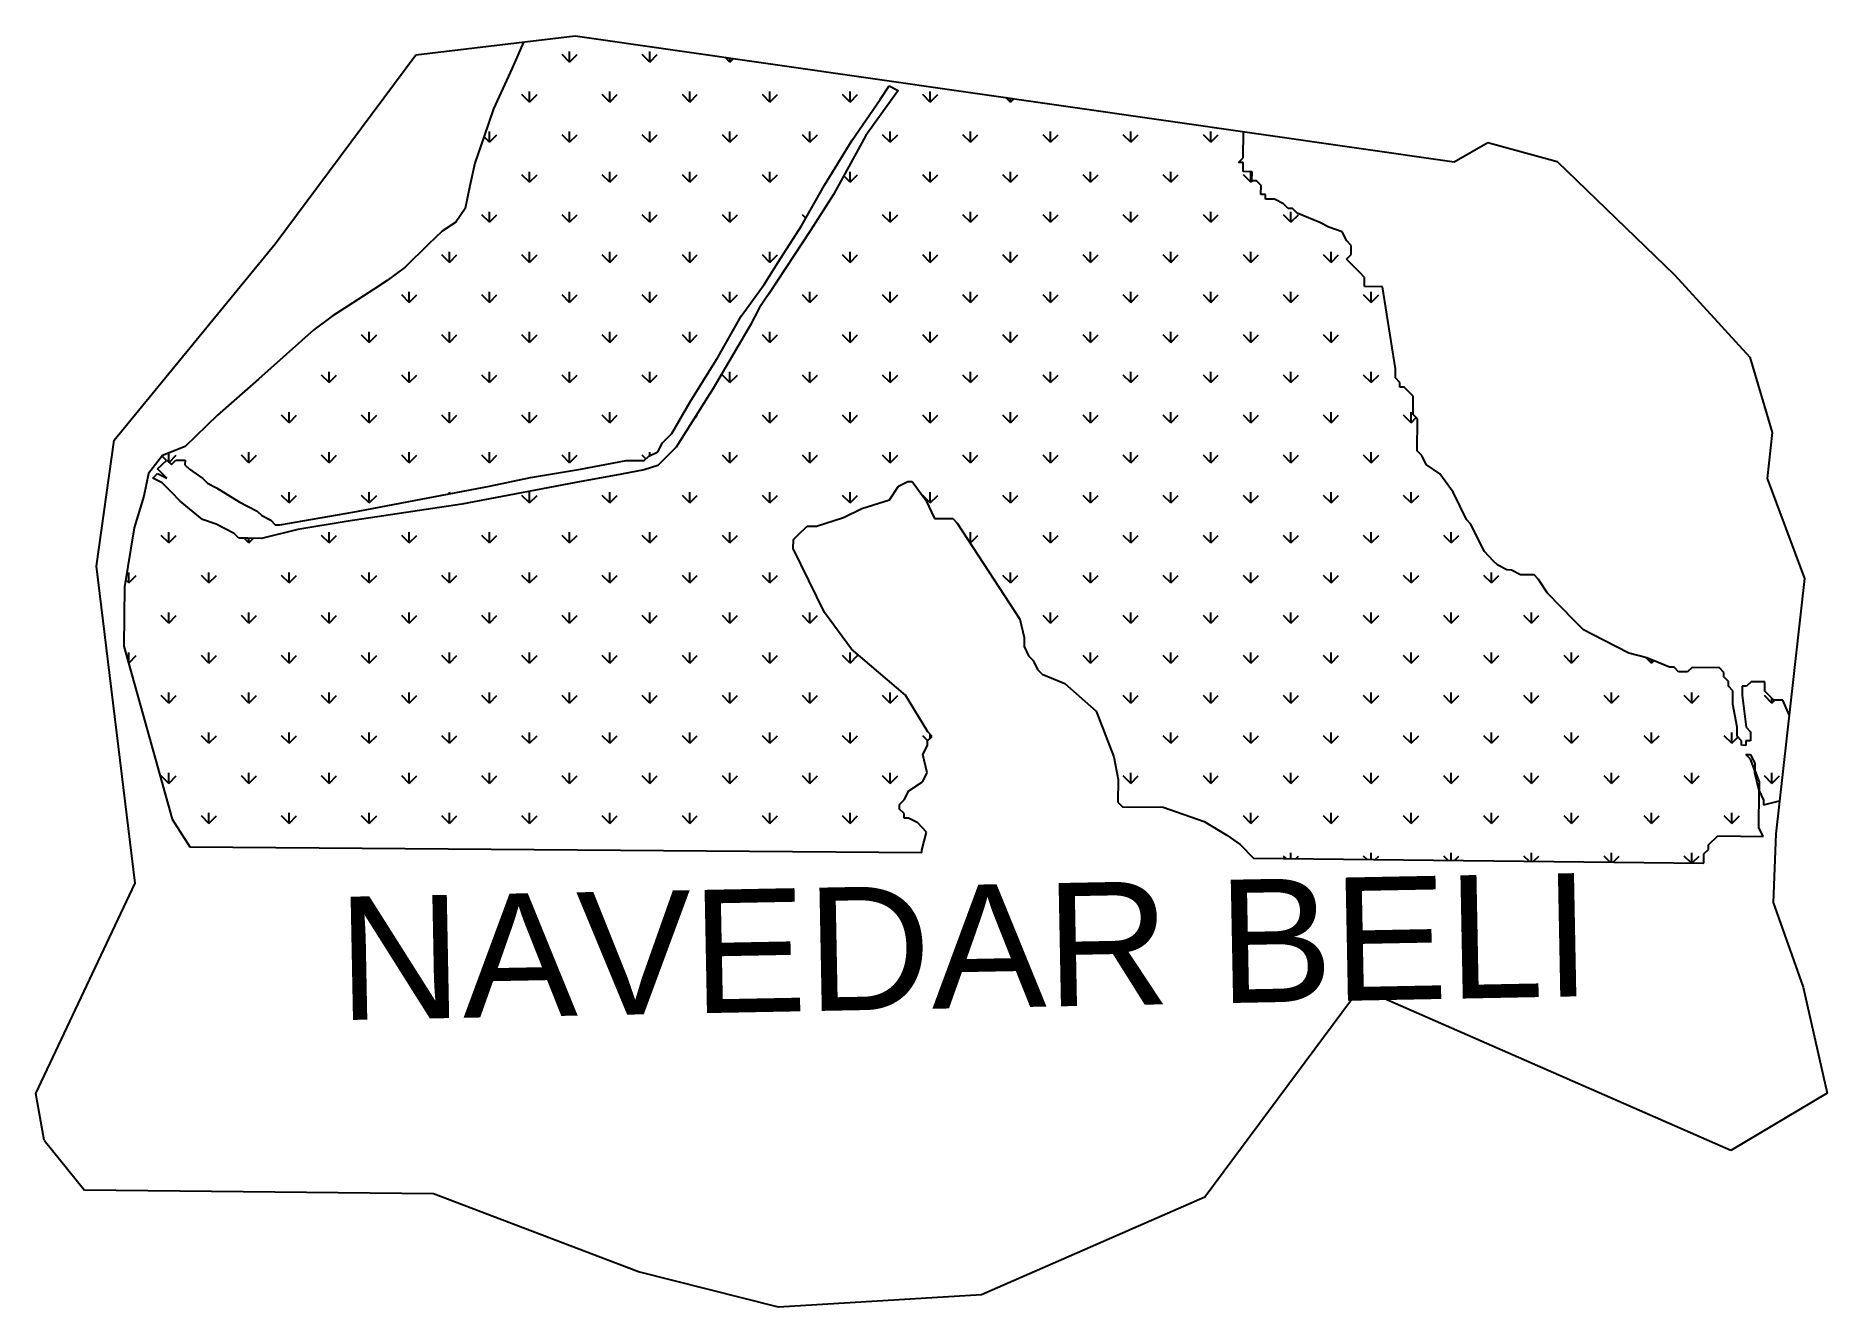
# Model space of a CAD drawing. Header units: metres. Extents: x 278094 to 279674, y 2060153 to 2061275.
import ezdxf

# ---------------------------------------------------------------- set-up
doc = ezdxf.new("R2010")
doc.units = ezdxf.units.M
doc.header["$MEASUREMENT"] = 0
for name, color, linetype in [('MANGROOVES', 112, 'Continuous'), ('village', 3, 'Continuous'), ('VILLAGE NAME', 250, 'Continuous')]:
    doc.layers.add(name, color=color, linetype=linetype)
doc.styles.get("Standard").update_dxf_attribs({"font": 'simplex.shx'})

msp = doc.modelspace()

# ---------------------------------------------------------------- texts
at = {"layer": 'VILLAGE NAME', "insert": (278359.1, 2060515), "char_height": 108.748, "attachment_point": 1, "rotation": 1.1028}
msp.add_mtext_dynamic_manual_height_columns('{\\fArial|b0|i0|c0|p34;NAVEDAR BELI}', width=1388.073, gutter_width=543.7, heights=[0], dxfattribs=at)

# ---------------------------------------------------------------- linework, layer by layer
at = {"color": 3, "flags": 128}
msp.add_lwpolyline([(278101.1, 2060300.5), (278136.7, 2060256.2)], dxfattribs=at)
at = {"layer": 'MANGROOVES'}
for p, q in [((278524, 2061269.3), (278514, 2061246.2)), ((278514, 2061246.2), (278497.6, 2061210.3)), ((278854.7, 2061226.5), (278826.2, 2061186.7)), ((278838.6, 2061218.6), (278846.7, 2061230.6)), ((278846.7, 2061230.6), (278854.7, 2061226.5)), ((278846.7, 2061230.6), (278846.7, 2061230.6)), ((278497.6, 2061210.3), (278489.3, 2061186.3)), ((278814.1, 2061182.8), (278838.6, 2061218.6)), ((278489.3, 2061186.3), (278481, 2061162.3)), ((278789.6, 2061142.9), (278814.1, 2061182.8)), ((278826.2, 2061186.7), (278797.6, 2061134.8)), ((279158.9, 2061167), (279159.1, 2061190.3)), ((278481, 2061162.3), (278476.8, 2061142.3)), ((279154.8, 2061163.1), (279158.9, 2061167)), ((279158.8, 2061163), (279154.8, 2061163.1)), ((279158.8, 2061155), (279158.8, 2061163)), ((279166.8, 2061154.9), (279158.8, 2061155)), ((279166.7, 2061146.9), (279166.8, 2061154.9)), ((279170.7, 2061146.8), (279166.7, 2061146.9)), ((279174.7, 2061142.8), (279170.7, 2061146.8)), ((278476.8, 2061142.3), (278472.5, 2061122.3)), ((278769.2, 2061107.1), (278789.6, 2061142.9)), ((278797.6, 2061134.8), (278777.2, 2061103)), ((279174.6, 2061134.8), (279174.7, 2061142.8)), ((279178.6, 2061134.7), (279174.6, 2061134.8)), ((279178.5, 2061130.7), (279178.6, 2061134.7)), ((279186.6, 2061130.6), (279178.5, 2061130.7)), ((279194.5, 2061126.5), (279186.6, 2061130.6)), ((278472.5, 2061122.3), (278464.4, 2061110.4)), ((279198.5, 2061122.5), (279194.5, 2061126.5)), ((279202.5, 2061122.4), (279198.5, 2061122.5)), ((279206.5, 2061118.4), (279202.5, 2061122.4)), ((279226.5, 2061110.1), (279206.5, 2061118.4)), ((278452.3, 2061102.5), (278440.1, 2061090.6)), ((278464.4, 2061110.4), (278452.3, 2061102.5)), ((278777.2, 2061103), (278740.5, 2061047.2)), ((278748.8, 2061075.2), (278769.2, 2061107.1)), ((279234.4, 2061106), (279226.5, 2061110.1)), ((279246.4, 2061101.9), (279234.4, 2061106)), ((279250.3, 2061093.8), (279246.4, 2061101.9)), ((278440.1, 2061090.6), (278419.8, 2061070.7)), ((279250.2, 2061077.8), (279254.2, 2061081.7)), ((279254.3, 2061089.8), (279250.3, 2061093.8)), ((279254.2, 2061081.7), (279254.3, 2061089.8)), ((278419.8, 2061070.7), (278403.7, 2061058.9)), ((278736.5, 2061055.3), (278748.8, 2061075.2)), ((279254.1, 2061073.7), (279250.2, 2061077.8)), ((279258.1, 2061069.7), (279254.1, 2061073.7)), ((279262.1, 2061065.6), (279258.1, 2061069.7)), ((279266, 2061061.6), (279262.1, 2061065.6)), ((278391.6, 2061051), (278355.2, 2061027.3)), ((278403.7, 2061058.9), (278391.6, 2061051)), ((278716.2, 2061027.4), (278736.5, 2061055.3)), ((279265.9, 2061053.5), (279266, 2061061.6)), ((279282, 2061053.4), (279265.9, 2061053.5)), ((279289.5, 2061005.1), (279282, 2061053.4)), ((278732.3, 2061035.2), (278724.1, 2061019.3)), ((278740.5, 2061047.2), (278732.3, 2061035.2)), ((278355.2, 2061027.3), (278339, 2061015.4)), ((278724.1, 2061019.3), (278691.4, 2060963.5)), ((278695.7, 2060991.5), (278716.2, 2061027.4)), ((278339, 2061015.4), (278290.4, 2060971.8)), ((279293.2, 2060981), (279289.5, 2061005.1)), ((278671.2, 2060951.7), (278695.7, 2060991.5)), ((278290.4, 2060971.8), (278254, 2060940.1)), ((279293.2, 2060973), (279293.2, 2060981)), ((279297.1, 2060969), (279293.2, 2060973)), ((278691.4, 2060963.5), (278658.8, 2060911.7)), ((279297.1, 2060964.9), (279297.1, 2060969)), ((279301.1, 2060964.9), (279297.1, 2060964.9)), ((279305.1, 2060960.8), (279301.1, 2060964.9)), ((279309, 2060956.8), (279305.1, 2060960.8)), ((279308.8, 2060940.8), (279309, 2060956.8)), ((278254, 2060940.1), (278225.6, 2060912.4)), ((278654.9, 2060923.8), (278671.2, 2060951.7)), ((279312.8, 2060936.7), (279308.8, 2060940.8)), ((278646.8, 2060915.8), (278654.9, 2060923.8)), ((279312.5, 2060908.6), (279312.8, 2060936.7)), ((278225.6, 2060912.4), (278205.5, 2060904.6)), ((278634.6, 2060903.9), (278642.7, 2060907.8)), ((278642.7, 2060907.8), (278646.8, 2060915.8)), ((278658.8, 2060911.7), (278646.6, 2060899.8)), ((279316.5, 2060904.6), (279312.5, 2060908.6)), ((278205.5, 2060904.6), (278193.3, 2060888.6)), ((278201.3, 2060892.6), (278209.4, 2060900.5)), ((278209.3, 2060884.5), (278201.3, 2060892.6)), ((278209.4, 2060900.5), (278213.4, 2060896.5)), ((278213.4, 2060896.5), (278217.5, 2060900.4)), ((278217.5, 2060900.4), (278221.5, 2060900.4)), ((278221.5, 2060900.4), (278225.5, 2060900.3)), ((278225.5, 2060900.3), (278225.4, 2060896.3)), ((278225.4, 2060896.3), (278229.4, 2060892.3)), ((278229.4, 2060892.3), (278241.3, 2060884.1)), ((278530.1, 2060885), (278574.3, 2060892.5)), ((278574.3, 2060892.5), (278614.5, 2060900.1)), ((278630.5, 2060891.9), (278610.4, 2060888.1)), ((278614.5, 2060900.1), (278630.6, 2060900)), ((278642.6, 2060895.8), (278630.5, 2060891.9)), ((278630.6, 2060900), (278634.6, 2060903.9)), ((278646.6, 2060899.8), (278642.6, 2060895.8)), ((279320.4, 2060896.5), (279316.5, 2060904.6)), ((279332.3, 2060888.3), (279320.4, 2060896.5)), ((278193.3, 2060888.6), (278189, 2060868.6)), ((278197.2, 2060884.6), (278201.3, 2060888.6)), ((278205.2, 2060880.5), (278197.2, 2060884.6)), ((278201.3, 2060888.6), (278209.3, 2060884.5)), ((278213.1, 2060872.4), (278205.2, 2060880.5)), ((278241.3, 2060884.1), (278245.3, 2060880.1)), ((278245.3, 2060880.1), (278253.3, 2060876)), ((278253.3, 2060876), (278273.2, 2060863.7)), ((278433.7, 2060866), (278494, 2060877.4)), ((278570.2, 2060880.6), (278469.7, 2060861.6)), ((278494, 2060877.4), (278530.1, 2060885)), ((278610.4, 2060888.1), (278570.2, 2060880.6)), ((278846.8, 2060865.5), (278854.9, 2060877.5)), ((278854.9, 2060877.5), (278863, 2060881.4)), ((278863, 2060881.4), (278867, 2060881.4)), ((278867, 2060881.4), (278878.9, 2060865.2)), ((279344.2, 2060872.2), (279332.3, 2060888.3)), ((278189, 2060868.6), (278180.7, 2060840.6)), ((278221.1, 2060864.3), (278213.1, 2060872.4)), ((278241, 2060848), (278221.1, 2060864.3)), ((278273.2, 2060863.7), (278281.2, 2060859.6)), ((278281.2, 2060859.6), (278289.2, 2060855.5)), ((278469.7, 2060861.6), (278369.3, 2060846.6)), ((278373.4, 2060854.6), (278433.7, 2060866)), ((278822.6, 2060857.8), (278846.8, 2060865.5)), ((278878.9, 2060865.2), (278886.7, 2060849)), ((279356, 2060848), (279344.2, 2060872.2)), ((278252.9, 2060843.9), (278241, 2060848)), ((278260.9, 2060839.8), (278252.9, 2060843.9)), ((278289.2, 2060855.5), (278293.1, 2060851.5)), ((278293.1, 2060851.5), (278301.1, 2060847.4)), ((278301.1, 2060847.4), (278305.1, 2060843.3)), ((278309.1, 2060843.3), (278373.4, 2060854.6)), ((278369.3, 2060846.6), (278325.1, 2060839.1)), ((278782.4, 2060842.2), (278806.5, 2060849.9)), ((278806.5, 2060849.9), (278822.6, 2060857.8)), ((278886.7, 2060849), (278902.8, 2060848.9)), ((278902.8, 2060848.9), (278906.7, 2060844.8)), ((278906.7, 2060844.8), (278962, 2060760)), ((279359.9, 2060843.9), (279356, 2060848)), ((279367.8, 2060827.8), (279359.9, 2060843.9)), ((278180.7, 2060840.6), (278172.1, 2060788.6)), ((278268.9, 2060835.7), (278260.9, 2060839.8)), ((278272.9, 2060831.6), (278268.9, 2060835.7)), ((278280.9, 2060831.5), (278272.9, 2060831.6)), ((278292.9, 2060831.4), (278280.9, 2060831.5)), ((278325.1, 2060839.1), (278292.9, 2060831.4)), ((278305.1, 2060843.3), (278309.1, 2060843.3)), ((278762.1, 2060822.3), (278762.2, 2060830.3)), ((278762.2, 2060830.3), (278766.2, 2060834.3)), ((278766.2, 2060834.3), (278774.3, 2060842.2)), ((278774.3, 2060842.2), (278782.4, 2060842.2)), ((278789.6, 2060765.9), (278762.1, 2060822.3)), ((279371.7, 2060819.7), (279367.8, 2060827.8)), ((279375.7, 2060815.7), (279371.7, 2060819.7)), ((279379.6, 2060811.6), (279375.7, 2060815.7)), ((279383.6, 2060807.6), (279379.6, 2060811.6)), ((279391.6, 2060803.5), (279383.6, 2060807.6)), ((279395.6, 2060803.4), (279391.6, 2060803.5)), ((279403.6, 2060799.3), (279395.6, 2060803.4)), ((279415.6, 2060799.2), (279403.6, 2060799.3)), ((279419.6, 2060795.1), (279415.6, 2060799.2)), ((278172.1, 2060788.6), (278171.6, 2060736.4)), ((279427.5, 2060783), (279419.6, 2060795.1)), ((279451.3, 2060758.7), (279427.5, 2060783)), ((278813.3, 2060733.5), (278789.6, 2060765.9)), ((278962, 2060760), (278965.8, 2060743.9)), ((279459.2, 2060750.6), (279451.3, 2060758.7)), ((279467.2, 2060746.5), (279459.2, 2060750.6)), ((278171.6, 2060736.4), (278214, 2060583.5)), ((278861, 2060692.9), (278813.3, 2060733.5)), ((278965.8, 2060743.9), (278965.7, 2060735.9)), ((278965.7, 2060735.9), (278969.6, 2060727.8)), ((279499.1, 2060730.1), (279467.2, 2060746.5)), ((278969.6, 2060727.8), (278973.6, 2060723.7)), ((278973.6, 2060723.7), (278977.5, 2060715.7)), ((279515.1, 2060725.9), (279499.1, 2060730.1)), ((279535, 2060717.7), (279515.1, 2060725.9)), ((279539.1, 2060717.6), (279535, 2060717.7)), ((279543, 2060713.6), (279539.1, 2060717.6)), ((279555.1, 2060717.5), (279551, 2060713.5)), ((279579.2, 2060717.2), (279555.1, 2060717.5)), ((278977.5, 2060715.7), (278981.5, 2060711.6)), ((278981.5, 2060711.6), (279001.5, 2060703.4)), ((279001.5, 2060703.4), (279029.3, 2060679)), ((279551, 2060713.5), (279543, 2060713.6)), ((279583.1, 2060713.1), (279579.2, 2060717.2)), ((279583.1, 2060709.1), (279583.1, 2060713.1)), ((279587.1, 2060705.1), (279583.1, 2060709.1)), ((279587, 2060701.1), (279587.1, 2060705.1)), ((279607.1, 2060704.9), (279603.1, 2060700.9)), ((279619.1, 2060704.7), (279607.1, 2060704.9)), ((279619, 2060696.7), (279619.1, 2060704.7)), ((278880.7, 2060660.6), (278861, 2060692.9)), ((279591, 2060697), (279587, 2060701.1)), ((279590.8, 2060685), (279591, 2060697)), ((279603.1, 2060700.9), (279599, 2060700.9)), ((279599, 2060700.9), (279599, 2060692.9)), ((279599, 2060692.9), (279602.7, 2060664.8)), ((279623, 2060692.6), (279619, 2060696.7)), ((279627, 2060688.6), (279623, 2060692.6)), ((279635, 2060688.5), (279627, 2060688.6)), ((279640.5, 2060675.8), (279635, 2060688.5)), ((279029.3, 2060679), (279044.9, 2060638.7)), ((279594.6, 2060664.9), (279590.8, 2060685)), ((278880.6, 2060652.6), (278884.6, 2060656.5)), ((278884.6, 2060656.5), (278880.7, 2060660.6)), ((279594.6, 2060656.9), (279594.6, 2060664.9)), ((279598.5, 2060652.8), (279594.6, 2060656.9)), ((279602.7, 2060664.8), (279606.6, 2060660.7)), ((279606.6, 2060660.7), (279606.5, 2060652.7)), ((278876.4, 2060640.6), (278880.5, 2060648.5)), ((278880.3, 2060624.5), (278876.4, 2060640.6)), ((278880.5, 2060648.5), (278880.6, 2060652.6)), ((279044.9, 2060638.7), (279048.7, 2060618.6)), ((279598.5, 2060648.8), (279598.5, 2060652.8)), ((279602.5, 2060648.7), (279598.5, 2060648.8)), ((279606.4, 2060636.7), (279602.4, 2060640.7)), ((279602.4, 2060640.7), (279606.4, 2060640.7)), ((279606.5, 2060652.7), (279602.5, 2060652.8)), ((279602.5, 2060652.8), (279602.5, 2060648.7)), ((279606.4, 2060640.7), (279610.3, 2060632.6)), ((278876.2, 2060616.5), (278880.3, 2060624.5)), ((279610.3, 2060626.6), (279606.4, 2060636.7)), ((279610.2, 2060624.6), (279610.3, 2060626.6)), ((279614.1, 2060608.5), (279610.2, 2060624.6)), ((279610.3, 2060632.6), (279610.3, 2060626.6)), ((279610.3, 2060626.6), (279614.2, 2060616.5)), ((278860, 2060600.6), (278864.1, 2060608.6)), ((278864.1, 2060608.6), (278876.2, 2060616.5)), ((279048.7, 2060618.6), (279048.4, 2060598.6)), ((279613.7, 2060576.4), (279614.1, 2060608.5)), ((279614.2, 2060616.5), (279614.1, 2060608.5)), ((279614.1, 2060608.5), (279618, 2060600.4)), ((278855.9, 2060596.7), (278860, 2060600.6)), ((278855.9, 2060592.6), (278855.9, 2060596.7)), ((278859.8, 2060588.6), (278855.9, 2060592.6)), ((279048.4, 2060598.6), (279052.4, 2060594.5)), ((279052.4, 2060594.5), (279088.5, 2060594.1)), ((279088.5, 2060594.1), (279124.5, 2060581.7)), ((279618, 2060600.4), (279618, 2060596.4)), ((279618, 2060596.4), (279632.2, 2060599.8)), ((278214, 2060583.5), (278229.8, 2060559.3)), ((278859.8, 2060584.6), (278859.8, 2060588.6)), ((278863.8, 2060584.5), (278859.8, 2060584.6)), ((278871.8, 2060580.4), (278863.8, 2060584.5)), ((278875.7, 2060576.4), (278871.8, 2060580.4)), ((278879.7, 2060572.3), (278875.7, 2060576.4)), ((279124.5, 2060581.7), (279144.4, 2060569.5)), ((279617.7, 2060568.4), (279613.7, 2060576.4)), ((278229.8, 2060559.3), (278875.5, 2060554.3)), ((278875.5, 2060556.3), (278879.7, 2060572.3)), ((279144.4, 2060569.5), (279156.3, 2060561.3)), ((279156.3, 2060561.3), (279168.2, 2060549.1)), ((279569.4, 2060560.9), (279577.6, 2060568.8)), ((279569.4, 2060556.8), (279569.4, 2060560.9)), ((279577.6, 2060568.8), (279617.7, 2060568.4)), ((278875.5, 2060554.3), (278875.5, 2060556.3)), ((279168.2, 2060549.1), (279565.3, 2060544.8)), ((279565.3, 2060552.9), (279569.4, 2060556.8)), ((279565.3, 2060544.8), (279565.3, 2060552.9))]:
    msp.add_line(p, q, dxfattribs=at)
at = {"layer": 'MANGROOVES', "linetype": 'Continuous'}
for p, q in [((278564.7, 2061251.6), (278558.1, 2061258.3)), ((278564.7, 2061251.6), (278564.7, 2061261)), ((278564.7, 2061251.6), (278571.3, 2061258.3)), ((278635.4, 2061251.6), (278628.8, 2061258.3)), ((278635.4, 2061251.6), (278635.4, 2061261)), ((278635.4, 2061251.6), (278642.1, 2061258.3)), ((278706.1, 2061251.6), (278702, 2061255.8)), ((278706.1, 2061251.6), (278706.1, 2061255.2)), ((278706.1, 2061251.6), (278709.3, 2061254.8)), ((278529.4, 2061216.3), (278529.4, 2061225.6)), ((278600.1, 2061216.3), (278600.1, 2061225.6)), ((278670.8, 2061216.3), (278670.8, 2061225.6)), ((278741.5, 2061216.3), (278741.5, 2061225.6)), ((278812.2, 2061216.3), (278812.2, 2061225.6)), ((278882.9, 2061216.3), (278882.9, 2061225.6)), ((278529.4, 2061216.3), (278522.7, 2061222.9)), ((278529.4, 2061216.3), (278536, 2061222.9)), ((278600.1, 2061216.3), (278593.4, 2061222.9)), ((278600.1, 2061216.3), (278606.7, 2061222.9)), ((278670.8, 2061216.3), (278664.2, 2061222.9)), ((278670.8, 2061216.3), (278677.4, 2061222.9)), ((278741.5, 2061216.3), (278734.9, 2061222.9)), ((278741.5, 2061216.3), (278748.1, 2061222.9)), ((278812.2, 2061216.3), (278805.6, 2061222.9)), ((278812.2, 2061216.3), (278818.8, 2061222.9)), ((278882.9, 2061216.3), (278876.3, 2061222.9)), ((278882.9, 2061216.3), (278889.5, 2061222.9)), ((278953.6, 2061216.3), (278949.5, 2061220.4)), ((278953.6, 2061216.3), (278953.6, 2061219.8)), ((278953.6, 2061216.3), (278956.7, 2061219.3)), ((278494, 2061180.9), (278489.1, 2061185.8)), ((278494, 2061180.9), (278494, 2061190.3)), ((278494, 2061180.9), (278500.6, 2061187.5)), ((278564.7, 2061180.9), (278558.1, 2061187.5)), ((278564.7, 2061180.9), (278564.7, 2061190.3)), ((278564.7, 2061180.9), (278571.3, 2061187.5)), ((278635.4, 2061180.9), (278628.8, 2061187.5)), ((278635.4, 2061180.9), (278635.4, 2061190.3)), ((278635.4, 2061180.9), (278642.1, 2061187.5)), ((278706.1, 2061180.9), (278699.5, 2061187.5)), ((278706.1, 2061180.9), (278706.1, 2061190.3)), ((278706.1, 2061180.9), (278712.8, 2061187.5)), ((278776.8, 2061180.9), (278770.2, 2061187.5)), ((278776.8, 2061180.9), (278776.8, 2061190.3)), ((278776.8, 2061180.9), (278783.5, 2061187.5)), ((278847.6, 2061180.9), (278840.9, 2061187.5)), ((278847.6, 2061180.9), (278847.6, 2061190.3)), ((278847.6, 2061180.9), (278854.2, 2061187.5)), ((278918.3, 2061180.9), (278911.6, 2061187.5)), ((278918.3, 2061180.9), (278918.3, 2061190.3)), ((278918.3, 2061180.9), (278924.9, 2061187.5)), ((278989, 2061180.9), (278982.4, 2061187.5)), ((278989, 2061180.9), (278989, 2061190.3)), ((278989, 2061180.9), (278995.6, 2061187.5)), ((279059.7, 2061180.9), (279053.1, 2061187.5)), ((279059.7, 2061180.9), (279059.7, 2061190.3)), ((279059.7, 2061180.9), (279066.3, 2061187.5)), ((279130.4, 2061180.9), (279123.8, 2061187.5)), ((279130.4, 2061180.9), (279130.4, 2061190.3)), ((279130.4, 2061180.9), (279137, 2061187.5)), ((278529.4, 2061145.6), (278522.7, 2061152.2)), ((278529.4, 2061145.6), (278529.4, 2061154.9)), ((278529.4, 2061145.6), (278536, 2061152.2)), ((278600.1, 2061145.6), (278593.4, 2061152.2)), ((278600.1, 2061145.6), (278600.1, 2061154.9)), ((278600.1, 2061145.6), (278606.7, 2061152.2)), ((278670.8, 2061145.6), (278664.2, 2061152.2)), ((278670.8, 2061145.6), (278670.8, 2061154.9)), ((278670.8, 2061145.6), (278677.4, 2061152.2)), ((278741.5, 2061145.6), (278734.9, 2061152.2)), ((278741.5, 2061145.6), (278741.5, 2061154.9)), ((278741.5, 2061145.6), (278748.1, 2061152.2)), ((278812.2, 2061145.6), (278806.6, 2061151.2)), ((278812.2, 2061145.6), (278812.2, 2061154.9)), ((278812.2, 2061145.6), (278818.8, 2061152.2)), ((278882.9, 2061145.6), (278876.3, 2061152.2)), ((278882.9, 2061145.6), (278882.9, 2061154.9)), ((278882.9, 2061145.6), (278889.5, 2061152.2)), ((278953.6, 2061145.6), (278947, 2061152.2)), ((278953.6, 2061145.6), (278953.6, 2061154.9)), ((278953.6, 2061145.6), (278960.3, 2061152.2)), ((279024.3, 2061145.6), (279017.7, 2061152.2)), ((279024.3, 2061145.6), (279024.3, 2061154.9)), ((279024.3, 2061145.6), (279031, 2061152.2)), ((279095, 2061145.6), (279088.4, 2061152.2)), ((279095, 2061145.6), (279095, 2061154.9)), ((279095, 2061145.6), (279101.7, 2061152.2)), ((279165.8, 2061145.6), (279159.1, 2061152.2)), ((279165.8, 2061145.6), (279165.8, 2061154.9)), ((279165.8, 2061145.6), (279167.1, 2061146.9)), ((278494, 2061110.2), (278487.4, 2061116.8)), ((278494, 2061110.2), (278494, 2061119.6)), ((278494, 2061110.2), (278500.6, 2061116.8)), ((278564.7, 2061110.2), (278558.1, 2061116.8)), ((278564.7, 2061110.2), (278564.7, 2061119.6)), ((278564.7, 2061110.2), (278571.3, 2061116.8)), ((278635.4, 2061110.2), (278628.8, 2061116.8)), ((278635.4, 2061110.2), (278635.4, 2061119.6)), ((278635.4, 2061110.2), (278642.1, 2061116.8)), ((278706.1, 2061110.2), (278699.5, 2061116.8)), ((278706.1, 2061110.2), (278706.1, 2061119.6)), ((278706.1, 2061110.2), (278712.8, 2061116.8)), ((278773.1, 2061113.9), (278770.2, 2061116.8)), ((278847.6, 2061110.2), (278840.9, 2061116.8)), ((278847.6, 2061110.2), (278847.6, 2061119.6)), ((278847.6, 2061110.2), (278854.2, 2061116.8)), ((278918.3, 2061110.2), (278911.6, 2061116.8)), ((278918.3, 2061110.2), (278918.3, 2061119.6)), ((278918.3, 2061110.2), (278924.9, 2061116.8)), ((278989, 2061110.2), (278982.4, 2061116.8)), ((278989, 2061110.2), (278989, 2061119.6)), ((278989, 2061110.2), (278995.6, 2061116.8)), ((279059.7, 2061110.2), (279053.1, 2061116.8)), ((279059.7, 2061110.2), (279059.7, 2061119.6)), ((279059.7, 2061110.2), (279066.3, 2061116.8)), ((279130.4, 2061110.2), (279123.8, 2061116.8)), ((279130.4, 2061110.2), (279130.4, 2061119.6)), ((279130.4, 2061110.2), (279137, 2061116.8)), ((279201.1, 2061110.2), (279194.5, 2061116.8)), ((279201.1, 2061110.2), (279201.1, 2061119.6)), ((279201.1, 2061110.2), (279207.7, 2061116.8)), ((278458.7, 2061074.8), (278452, 2061081.5)), ((278458.7, 2061074.8), (278458.7, 2061084.2)), ((278458.7, 2061074.8), (278465.3, 2061081.5)), ((278529.4, 2061074.8), (278522.7, 2061081.5)), ((278529.4, 2061074.8), (278529.4, 2061084.2)), ((278529.4, 2061074.8), (278536, 2061081.5)), ((278600.1, 2061074.8), (278593.4, 2061081.5)), ((278600.1, 2061074.8), (278600.1, 2061084.2)), ((278600.1, 2061074.8), (278606.7, 2061081.5)), ((278670.8, 2061074.8), (278664.2, 2061081.5)), ((278670.8, 2061074.8), (278670.8, 2061084.2)), ((278670.8, 2061074.8), (278677.4, 2061081.5)), ((278741.5, 2061074.8), (278734.9, 2061081.5)), ((278741.5, 2061074.8), (278741.5, 2061084.2)), ((278741.5, 2061074.8), (278748.1, 2061081.5)), ((278812.2, 2061074.8), (278805.6, 2061081.5)), ((278812.2, 2061074.8), (278812.2, 2061084.2)), ((278812.2, 2061074.8), (278818.8, 2061081.5)), ((278882.9, 2061074.8), (278876.3, 2061081.5)), ((278882.9, 2061074.8), (278882.9, 2061084.2)), ((278882.9, 2061074.8), (278889.5, 2061081.5)), ((278953.6, 2061074.8), (278947, 2061081.5)), ((278953.6, 2061074.8), (278953.6, 2061084.2)), ((278953.6, 2061074.8), (278960.3, 2061081.5)), ((279024.3, 2061074.8), (279017.7, 2061081.5)), ((279024.3, 2061074.8), (279024.3, 2061084.2)), ((279024.3, 2061074.8), (279031, 2061081.5)), ((279095, 2061074.8), (279088.4, 2061081.5)), ((279095, 2061074.8), (279095, 2061084.2)), ((279095, 2061074.8), (279101.7, 2061081.5)), ((279165.8, 2061074.8), (279159.1, 2061081.5)), ((279165.8, 2061074.8), (279165.8, 2061084.2)), ((279165.8, 2061074.8), (279172.4, 2061081.5)), ((279236.5, 2061074.8), (279229.8, 2061081.5)), ((279236.5, 2061074.8), (279236.5, 2061084.2)), ((279236.5, 2061074.8), (279243.1, 2061081.5)), ((278423.3, 2061039.5), (278416.7, 2061046.1)), ((278423.3, 2061039.5), (278423.3, 2061048.9)), ((278423.3, 2061039.5), (278429.9, 2061046.1)), ((278494, 2061039.5), (278487.4, 2061046.1)), ((278494, 2061039.5), (278494, 2061048.9)), ((278494, 2061039.5), (278500.6, 2061046.1)), ((278564.7, 2061039.5), (278558.1, 2061046.1)), ((278564.7, 2061039.5), (278564.7, 2061048.9)), ((278564.7, 2061039.5), (278571.3, 2061046.1)), ((278635.4, 2061039.5), (278628.8, 2061046.1)), ((278635.4, 2061039.5), (278635.4, 2061048.9)), ((278635.4, 2061039.5), (278642.1, 2061046.1)), ((278706.1, 2061039.5), (278699.5, 2061046.1)), ((278706.1, 2061039.5), (278706.1, 2061048.9)), ((278706.1, 2061039.5), (278712.8, 2061046.1)), ((278776.8, 2061039.5), (278770.2, 2061046.1)), ((278776.8, 2061039.5), (278776.8, 2061048.9)), ((278776.8, 2061039.5), (278783.5, 2061046.1)), ((278847.6, 2061039.5), (278840.9, 2061046.1)), ((278847.6, 2061039.5), (278847.6, 2061048.9)), ((278847.6, 2061039.5), (278854.2, 2061046.1)), ((278918.3, 2061039.5), (278911.6, 2061046.1)), ((278918.3, 2061039.5), (278918.3, 2061048.9)), ((278918.3, 2061039.5), (278924.9, 2061046.1)), ((278989, 2061039.5), (278982.4, 2061046.1)), ((278989, 2061039.5), (278989, 2061048.9)), ((278989, 2061039.5), (278995.6, 2061046.1)), ((279059.7, 2061039.5), (279053.1, 2061046.1)), ((279059.7, 2061039.5), (279059.7, 2061048.9)), ((279059.7, 2061039.5), (279066.3, 2061046.1)), ((279130.4, 2061039.5), (279123.8, 2061046.1)), ((279130.4, 2061039.5), (279130.4, 2061048.9)), ((279130.4, 2061039.5), (279137, 2061046.1)), ((279201.1, 2061039.5), (279194.5, 2061046.1)), ((279201.1, 2061039.5), (279201.1, 2061048.9)), ((279201.1, 2061039.5), (279207.7, 2061046.1)), ((279271.8, 2061039.5), (279265.2, 2061046.1)), ((279271.8, 2061039.5), (279271.8, 2061048.9)), ((279271.8, 2061039.5), (279278.5, 2061046.1)), ((278387.9, 2061004.1), (278381.3, 2061010.8)), ((278387.9, 2061004.1), (278387.9, 2061013.5)), ((278387.9, 2061004.1), (278394.6, 2061010.8)), ((278458.7, 2061004.1), (278452, 2061010.8)), ((278458.7, 2061004.1), (278458.7, 2061013.5)), ((278458.7, 2061004.1), (278465.3, 2061010.8)), ((278529.4, 2061004.1), (278522.7, 2061010.8)), ((278529.4, 2061004.1), (278529.4, 2061013.5)), ((278529.4, 2061004.1), (278536, 2061010.8)), ((278600.1, 2061004.1), (278593.4, 2061010.8)), ((278600.1, 2061004.1), (278600.1, 2061013.5)), ((278600.1, 2061004.1), (278606.7, 2061010.8)), ((278670.8, 2061004.1), (278664.2, 2061010.8)), ((278670.8, 2061004.1), (278670.8, 2061013.5)), ((278670.8, 2061004.1), (278677.4, 2061010.8)), ((278741.5, 2061004.1), (278734.9, 2061010.8)), ((278741.5, 2061004.1), (278741.5, 2061013.5)), ((278741.5, 2061004.1), (278748.1, 2061010.8)), ((278812.2, 2061004.1), (278805.6, 2061010.8)), ((278812.2, 2061004.1), (278812.2, 2061013.5)), ((278812.2, 2061004.1), (278818.8, 2061010.8)), ((278882.9, 2061004.1), (278876.3, 2061010.8)), ((278882.9, 2061004.1), (278882.9, 2061013.5)), ((278882.9, 2061004.1), (278889.5, 2061010.8)), ((278953.6, 2061004.1), (278947, 2061010.8)), ((278953.6, 2061004.1), (278953.6, 2061013.5)), ((278953.6, 2061004.1), (278960.3, 2061010.8)), ((279024.3, 2061004.1), (279017.7, 2061010.8)), ((279024.3, 2061004.1), (279024.3, 2061013.5)), ((279024.3, 2061004.1), (279031, 2061010.8)), ((279095, 2061004.1), (279088.4, 2061010.8)), ((279095, 2061004.1), (279095, 2061013.5)), ((279095, 2061004.1), (279101.7, 2061010.8)), ((279165.8, 2061004.1), (279159.1, 2061010.8)), ((279165.8, 2061004.1), (279165.8, 2061013.5)), ((279165.8, 2061004.1), (279172.4, 2061010.8)), ((279236.5, 2061004.1), (279229.8, 2061010.8)), ((279236.5, 2061004.1), (279236.5, 2061013.5)), ((279236.5, 2061004.1), (279243.1, 2061010.8)), ((278352.6, 2060968.8), (278346, 2060975.4)), ((278352.6, 2060968.8), (278352.6, 2060978.2)), ((278352.6, 2060968.8), (278359.2, 2060975.4)), ((278423.3, 2060968.8), (278416.7, 2060975.4)), ((278423.3, 2060968.8), (278423.3, 2060978.2)), ((278423.3, 2060968.8), (278429.9, 2060975.4)), ((278494, 2060968.8), (278487.4, 2060975.4)), ((278494, 2060968.8), (278494, 2060978.2)), ((278494, 2060968.8), (278500.6, 2060975.4)), ((278564.7, 2060968.8), (278558.1, 2060975.4)), ((278564.7, 2060968.8), (278564.7, 2060978.2)), ((278564.7, 2060968.8), (278571.3, 2060975.4)), ((278635.4, 2060968.8), (278628.8, 2060975.4)), ((278635.4, 2060968.8), (278635.4, 2060978.2)), ((278635.4, 2060968.8), (278642.1, 2060975.4)), ((278706.1, 2060968.8), (278699.5, 2060975.4)), ((278706.1, 2060968.8), (278706.1, 2060978.2)), ((278706.1, 2060968.8), (278712.8, 2060975.4)), ((278776.8, 2060968.8), (278770.2, 2060975.4)), ((278776.8, 2060968.8), (278776.8, 2060978.2)), ((278776.8, 2060968.8), (278783.5, 2060975.4)), ((278847.6, 2060968.8), (278840.9, 2060975.4)), ((278847.6, 2060968.8), (278847.6, 2060978.2)), ((278847.6, 2060968.8), (278854.2, 2060975.4)), ((278918.3, 2060968.8), (278911.6, 2060975.4)), ((278918.3, 2060968.8), (278918.3, 2060978.2)), ((278918.3, 2060968.8), (278924.9, 2060975.4)), ((278989, 2060968.8), (278982.4, 2060975.4)), ((278989, 2060968.8), (278989, 2060978.2)), ((278989, 2060968.8), (278995.6, 2060975.4)), ((279059.7, 2060968.8), (279053.1, 2060975.4)), ((279059.7, 2060968.8), (279059.7, 2060978.2)), ((279059.7, 2060968.8), (279066.3, 2060975.4)), ((279130.4, 2060968.8), (279123.8, 2060975.4)), ((279130.4, 2060968.8), (279130.4, 2060978.2)), ((279130.4, 2060968.8), (279137, 2060975.4)), ((279201.1, 2060968.8), (279194.5, 2060975.4)), ((279201.1, 2060968.8), (279201.1, 2060978.2)), ((279201.1, 2060968.8), (279207.7, 2060975.4)), ((279271.8, 2060968.8), (279265.2, 2060975.4)), ((279271.8, 2060968.8), (279271.8, 2060978.2)), ((279271.8, 2060968.8), (279278.5, 2060975.4)), ((278317.2, 2060933.4), (278310.6, 2060940.1)), ((278317.2, 2060933.4), (278317.2, 2060942.8)), ((278317.2, 2060933.4), (278323.9, 2060940.1)), ((278387.9, 2060933.4), (278381.3, 2060940.1)), ((278387.9, 2060933.4), (278387.9, 2060942.8)), ((278387.9, 2060933.4), (278394.6, 2060940.1)), ((278458.7, 2060933.4), (278452, 2060940.1)), ((278458.7, 2060933.4), (278458.7, 2060942.8)), ((278458.7, 2060933.4), (278465.3, 2060940.1)), ((278529.4, 2060933.4), (278522.7, 2060940.1)), ((278529.4, 2060933.4), (278529.4, 2060942.8)), ((278529.4, 2060933.4), (278536, 2060940.1)), ((278600.1, 2060933.4), (278593.4, 2060940.1)), ((278600.1, 2060933.4), (278600.1, 2060942.8)), ((278600.1, 2060933.4), (278606.7, 2060940.1)), ((278664.3, 2060939.9), (278664.2, 2060940.1)), ((278675.4, 2060938), (278677.4, 2060940.1)), ((278741.5, 2060933.4), (278734.9, 2060940.1)), ((278741.5, 2060933.4), (278741.5, 2060942.8)), ((278741.5, 2060933.4), (278748.1, 2060940.1)), ((278812.2, 2060933.4), (278805.6, 2060940.1)), ((278812.2, 2060933.4), (278812.2, 2060942.8)), ((278812.2, 2060933.4), (278818.8, 2060940.1)), ((278882.9, 2060933.4), (278876.3, 2060940.1)), ((278882.9, 2060933.4), (278882.9, 2060942.8)), ((278882.9, 2060933.4), (278889.5, 2060940.1)), ((278953.6, 2060933.4), (278947, 2060940.1)), ((278953.6, 2060933.4), (278953.6, 2060942.8)), ((278953.6, 2060933.4), (278960.3, 2060940.1)), ((279024.3, 2060933.4), (279017.7, 2060940.1)), ((279024.3, 2060933.4), (279024.3, 2060942.8)), ((279024.3, 2060933.4), (279031, 2060940.1)), ((279095, 2060933.4), (279088.4, 2060940.1)), ((279095, 2060933.4), (279095, 2060942.8)), ((279095, 2060933.4), (279101.7, 2060940.1)), ((279165.8, 2060933.4), (279159.1, 2060940.1)), ((279165.8, 2060933.4), (279165.8, 2060942.8)), ((279165.8, 2060933.4), (279172.4, 2060940.1)), ((279236.5, 2060933.4), (279229.8, 2060940.1)), ((279236.5, 2060933.4), (279236.5, 2060942.8)), ((279236.5, 2060933.4), (279243.1, 2060940.1)), ((279307.2, 2060933.4), (279300.5, 2060940.1)), ((279307.2, 2060933.4), (279307.2, 2060942.8)), ((279307.2, 2060933.4), (279311.6, 2060937.9)), ((278281.9, 2060898.1), (278281.9, 2060907.4)), ((278352.6, 2060898.1), (278352.6, 2060907.4)), ((278423.3, 2060898.1), (278423.3, 2060907.4)), ((278494, 2060898.1), (278494, 2060907.4)), ((278564.7, 2060898.1), (278564.7, 2060907.4)), ((278635.4, 2060904.3), (278635.4, 2060907.4)), ((278706.1, 2060898.1), (278706.1, 2060907.4)), ((278776.8, 2060898.1), (278776.8, 2060907.4)), ((278847.6, 2060898.1), (278847.6, 2060907.4)), ((278918.3, 2060898.1), (278918.3, 2060907.4)), ((278989, 2060898.1), (278989, 2060907.4)), ((279059.7, 2060898.1), (279059.7, 2060907.4)), ((279130.4, 2060898.1), (279130.4, 2060907.4)), ((279201.1, 2060898.1), (279201.1, 2060907.4)), ((279271.8, 2060898.1), (279271.8, 2060907.4)), ((278209.1, 2060900.2), (278205.1, 2060904.1)), ((278211.2, 2060898.7), (278211.2, 2060906.8)), ((278211.5, 2060898.4), (278217.8, 2060904.7)), ((278281.9, 2060898.1), (278275.2, 2060904.7)), ((278281.9, 2060898.1), (278288.5, 2060904.7)), ((278352.6, 2060898.1), (278346, 2060904.7)), ((278352.6, 2060898.1), (278359.2, 2060904.7)), ((278423.3, 2060898.1), (278416.7, 2060904.7)), ((278423.3, 2060898.1), (278429.9, 2060904.7)), ((278494, 2060898.1), (278487.4, 2060904.7)), ((278494, 2060898.1), (278500.6, 2060904.7)), ((278564.7, 2060898.1), (278558.1, 2060904.7)), ((278564.7, 2060898.1), (278571.3, 2060904.7)), ((278632.1, 2060901.4), (278628.8, 2060904.7)), ((278706.1, 2060898.1), (278699.5, 2060904.7)), ((278706.1, 2060898.1), (278712.8, 2060904.7)), ((278776.8, 2060898.1), (278770.2, 2060904.7)), ((278776.8, 2060898.1), (278783.5, 2060904.7)), ((278847.6, 2060898.1), (278840.9, 2060904.7)), ((278847.6, 2060898.1), (278854.2, 2060904.7)), ((278918.3, 2060898.1), (278911.6, 2060904.7)), ((278918.3, 2060898.1), (278924.9, 2060904.7)), ((278989, 2060898.1), (278982.4, 2060904.7)), ((278989, 2060898.1), (278995.6, 2060904.7)), ((279059.7, 2060898.1), (279053.1, 2060904.7)), ((279059.7, 2060898.1), (279066.3, 2060904.7)), ((279130.4, 2060898.1), (279123.8, 2060904.7)), ((279130.4, 2060898.1), (279137, 2060904.7)), ((279201.1, 2060898.1), (279194.5, 2060904.7)), ((279201.1, 2060898.1), (279207.7, 2060904.7)), ((279271.8, 2060898.1), (279265.2, 2060904.7)), ((279271.8, 2060898.1), (279278.5, 2060904.7)), ((278317.2, 2060862.7), (278310.6, 2060869.3)), ((278317.2, 2060862.7), (278317.2, 2060872.1)), ((278317.2, 2060862.7), (278323.9, 2060869.3)), ((278387.9, 2060862.7), (278381.3, 2060869.3)), ((278387.9, 2060862.7), (278387.9, 2060872.1)), ((278387.9, 2060862.7), (278394.6, 2060869.3)), ((278458.7, 2060870.7), (278458.7, 2060872.1)), ((278529.4, 2060862.7), (278522.7, 2060869.3)), ((278529.4, 2060862.7), (278529.4, 2060872.1)), ((278529.4, 2060862.7), (278536, 2060869.3)), ((278600.1, 2060862.7), (278593.4, 2060869.3)), ((278600.1, 2060862.7), (278600.1, 2060872.1)), ((278600.1, 2060862.7), (278606.7, 2060869.3)), ((278670.8, 2060862.7), (278664.2, 2060869.3)), ((278670.8, 2060862.7), (278670.8, 2060872.1)), ((278670.8, 2060862.7), (278677.4, 2060869.3)), ((278741.5, 2060862.7), (278734.9, 2060869.3)), ((278741.5, 2060862.7), (278741.5, 2060872.1)), ((278741.5, 2060862.7), (278748.1, 2060869.3)), ((278812.2, 2060862.7), (278805.6, 2060869.3)), ((278812.2, 2060862.7), (278812.2, 2060872.1)), ((278812.2, 2060862.7), (278818.8, 2060869.3)), ((278882.9, 2060862.7), (278876.3, 2060869.3)), ((278882.9, 2060862.7), (278882.9, 2060872.1)), ((278882.9, 2060862.7), (278889.5, 2060869.3)), ((278953.6, 2060862.7), (278947, 2060869.3)), ((278953.6, 2060862.7), (278953.6, 2060872.1)), ((278953.6, 2060862.7), (278960.3, 2060869.3)), ((279024.3, 2060862.7), (279017.7, 2060869.3)), ((279024.3, 2060862.7), (279024.3, 2060872.1)), ((279024.3, 2060862.7), (279031, 2060869.3)), ((279095, 2060862.7), (279088.4, 2060869.3)), ((279095, 2060862.7), (279095, 2060872.1)), ((279095, 2060862.7), (279101.7, 2060869.3)), ((279165.8, 2060862.7), (279159.1, 2060869.3)), ((279165.8, 2060862.7), (279165.8, 2060872.1)), ((279165.8, 2060862.7), (279172.4, 2060869.3)), ((279236.5, 2060862.7), (279229.8, 2060869.3)), ((279236.5, 2060862.7), (279236.5, 2060872.1)), ((279236.5, 2060862.7), (279243.1, 2060869.3)), ((279307.2, 2060862.7), (279300.5, 2060869.3)), ((279307.2, 2060862.7), (279307.2, 2060872.1)), ((279307.2, 2060862.7), (279313.8, 2060869.3)), ((278211.2, 2060827.4), (278204.5, 2060834)), ((278211.2, 2060827.4), (278211.2, 2060836.7)), ((278211.2, 2060827.4), (278217.8, 2060834)), ((278281.9, 2060827.4), (278277.7, 2060831.6)), ((278281.9, 2060827.4), (278281.9, 2060831.5)), ((278281.9, 2060827.4), (278286, 2060831.5)), ((278352.6, 2060827.4), (278346, 2060834)), ((278352.6, 2060827.4), (278352.6, 2060836.7)), ((278352.6, 2060827.4), (278359.2, 2060834)), ((278423.3, 2060827.4), (278416.7, 2060834)), ((278423.3, 2060827.4), (278423.3, 2060836.7)), ((278423.3, 2060827.4), (278429.9, 2060834)), ((278494, 2060827.4), (278487.4, 2060834)), ((278494, 2060827.4), (278494, 2060836.7)), ((278494, 2060827.4), (278500.6, 2060834)), ((278564.7, 2060827.4), (278558.1, 2060834)), ((278564.7, 2060827.4), (278564.7, 2060836.7)), ((278564.7, 2060827.4), (278571.3, 2060834)), ((278635.4, 2060827.4), (278628.8, 2060834)), ((278635.4, 2060827.4), (278635.4, 2060836.7)), ((278635.4, 2060827.4), (278642.1, 2060834)), ((278706.1, 2060827.4), (278699.5, 2060834)), ((278706.1, 2060827.4), (278706.1, 2060836.7)), ((278706.1, 2060827.4), (278712.8, 2060834)), ((278918.3, 2060827.4), (278918.3, 2060836.7)), ((278918.3, 2060827.4), (278924.9, 2060834)), ((278989, 2060827.4), (278982.4, 2060834)), ((278989, 2060827.4), (278989, 2060836.7)), ((278989, 2060827.4), (278995.6, 2060834)), ((279059.7, 2060827.4), (279053.1, 2060834)), ((279059.7, 2060827.4), (279059.7, 2060836.7)), ((279059.7, 2060827.4), (279066.3, 2060834)), ((279130.4, 2060827.4), (279123.8, 2060834)), ((279130.4, 2060827.4), (279130.4, 2060836.7)), ((279130.4, 2060827.4), (279137, 2060834)), ((279201.1, 2060827.4), (279194.5, 2060834)), ((279201.1, 2060827.4), (279201.1, 2060836.7)), ((279201.1, 2060827.4), (279207.7, 2060834)), ((279271.8, 2060827.4), (279265.2, 2060834)), ((279271.8, 2060827.4), (279271.8, 2060836.7)), ((279271.8, 2060827.4), (279278.5, 2060834)), ((279342.5, 2060827.4), (279335.9, 2060834)), ((279342.5, 2060827.4), (279342.5, 2060836.7)), ((279342.5, 2060827.4), (279349.2, 2060834)), ((278918.3, 2060827.4), (278917.8, 2060827.9)), ((278175.8, 2060792), (278175.8, 2060801.4)), ((278175.8, 2060792), (278182.4, 2060798.6)), ((278246.5, 2060792), (278239.9, 2060798.6)), ((278246.5, 2060792), (278246.5, 2060801.4)), ((278246.5, 2060792), (278253.1, 2060798.6)), ((278317.2, 2060792), (278310.6, 2060798.6)), ((278317.2, 2060792), (278317.2, 2060801.4)), ((278317.2, 2060792), (278323.9, 2060798.6)), ((278387.9, 2060792), (278381.3, 2060798.6)), ((278387.9, 2060792), (278387.9, 2060801.4)), ((278387.9, 2060792), (278394.6, 2060798.6)), ((278458.7, 2060792), (278452, 2060798.6)), ((278458.7, 2060792), (278458.7, 2060801.4)), ((278458.7, 2060792), (278465.3, 2060798.6)), ((278529.4, 2060792), (278522.7, 2060798.6)), ((278529.4, 2060792), (278529.4, 2060801.4)), ((278529.4, 2060792), (278536, 2060798.6)), ((278600.1, 2060792), (278593.4, 2060798.6)), ((278600.1, 2060792), (278600.1, 2060801.4)), ((278600.1, 2060792), (278606.7, 2060798.6)), ((278670.8, 2060792), (278664.2, 2060798.6)), ((278670.8, 2060792), (278670.8, 2060801.4)), ((278670.8, 2060792), (278677.4, 2060798.6)), ((278741.5, 2060792), (278734.9, 2060798.6)), ((278741.5, 2060792), (278741.5, 2060801.4)), ((278741.5, 2060792), (278748.1, 2060798.6)), ((278953.6, 2060792), (278947, 2060798.6)), ((278953.6, 2060792), (278953.6, 2060801.4)), ((278953.6, 2060792), (278960.3, 2060798.6)), ((279024.3, 2060792), (279017.7, 2060798.6)), ((279024.3, 2060792), (279024.3, 2060801.4)), ((279024.3, 2060792), (279031, 2060798.6)), ((279095, 2060792), (279088.4, 2060798.6)), ((279095, 2060792), (279095, 2060801.4)), ((279095, 2060792), (279101.7, 2060798.6)), ((279165.8, 2060792), (279159.1, 2060798.6)), ((279165.8, 2060792), (279165.8, 2060801.4)), ((279165.8, 2060792), (279172.4, 2060798.6)), ((279236.5, 2060792), (279229.8, 2060798.6)), ((279236.5, 2060792), (279236.5, 2060801.4)), ((279236.5, 2060792), (279243.1, 2060798.6)), ((279307.2, 2060792), (279300.5, 2060798.6)), ((279307.2, 2060792), (279307.2, 2060801.4)), ((279307.2, 2060792), (279313.8, 2060798.6)), ((279377.9, 2060792), (279371.3, 2060798.6)), ((279377.9, 2060792), (279377.9, 2060801.4)), ((279377.9, 2060792), (279384.5, 2060798.6)), ((278175.8, 2060792), (278173.1, 2060794.7)), ((278211.2, 2060756.6), (278211.2, 2060766)), ((278281.9, 2060756.6), (278281.9, 2060766)), ((278352.6, 2060756.6), (278352.6, 2060766)), ((278423.3, 2060756.6), (278423.3, 2060766)), ((278494, 2060756.6), (278494, 2060766)), ((278564.7, 2060756.6), (278564.7, 2060766)), ((278635.4, 2060756.6), (278635.4, 2060766)), ((278706.1, 2060756.6), (278706.1, 2060766)), ((278776.8, 2060756.6), (278776.8, 2060766)), ((278989, 2060756.6), (278989, 2060766)), ((279059.7, 2060756.6), (279059.7, 2060766)), ((279130.4, 2060756.6), (279130.4, 2060766)), ((279201.1, 2060756.6), (279201.1, 2060766)), ((279271.8, 2060756.6), (279271.8, 2060766)), ((279342.5, 2060756.6), (279342.5, 2060766)), ((279413.2, 2060756.6), (279413.2, 2060766)), ((278211.2, 2060756.6), (278204.5, 2060763.3)), ((278211.2, 2060756.6), (278217.8, 2060763.3)), ((278281.9, 2060756.6), (278275.2, 2060763.3)), ((278281.9, 2060756.6), (278288.5, 2060763.3)), ((278352.6, 2060756.6), (278346, 2060763.3)), ((278352.6, 2060756.6), (278359.2, 2060763.3)), ((278423.3, 2060756.6), (278416.7, 2060763.3)), ((278423.3, 2060756.6), (278429.9, 2060763.3)), ((278494, 2060756.6), (278487.4, 2060763.3)), ((278494, 2060756.6), (278500.6, 2060763.3)), ((278564.7, 2060756.6), (278558.1, 2060763.3)), ((278564.7, 2060756.6), (278571.3, 2060763.3)), ((278635.4, 2060756.6), (278628.8, 2060763.3)), ((278635.4, 2060756.6), (278642.1, 2060763.3)), ((278706.1, 2060756.6), (278699.5, 2060763.3)), ((278706.1, 2060756.6), (278712.8, 2060763.3)), ((278776.8, 2060756.6), (278770.2, 2060763.3)), ((278776.8, 2060756.6), (278783.5, 2060763.3)), ((278989, 2060756.6), (278982.4, 2060763.3)), ((278989, 2060756.6), (278995.6, 2060763.3)), ((279059.7, 2060756.6), (279053.1, 2060763.3)), ((279059.7, 2060756.6), (279066.3, 2060763.3)), ((279130.4, 2060756.6), (279123.8, 2060763.3)), ((279130.4, 2060756.6), (279137, 2060763.3)), ((279201.1, 2060756.6), (279194.5, 2060763.3)), ((279201.1, 2060756.6), (279207.7, 2060763.3)), ((279271.8, 2060756.6), (279265.2, 2060763.3)), ((279271.8, 2060756.6), (279278.5, 2060763.3)), ((279342.5, 2060756.6), (279335.9, 2060763.3)), ((279342.5, 2060756.6), (279349.2, 2060763.3)), ((279413.2, 2060756.6), (279406.6, 2060763.3)), ((279413.2, 2060756.6), (279419.9, 2060763.3)), ((278175.8, 2060721.3), (278175.8, 2060730.7)), ((278175.8, 2060721.3), (278182.4, 2060727.9)), ((278175.8, 2060721.3), (278175.8, 2060721.3)), ((278246.5, 2060721.3), (278239.9, 2060727.9)), ((278246.5, 2060721.3), (278246.5, 2060730.7)), ((278246.5, 2060721.3), (278253.1, 2060727.9)), ((278317.2, 2060721.3), (278310.6, 2060727.9)), ((278317.2, 2060721.3), (278317.2, 2060730.7)), ((278317.2, 2060721.3), (278323.9, 2060727.9)), ((278387.9, 2060721.3), (278381.3, 2060727.9)), ((278387.9, 2060721.3), (278387.9, 2060730.7)), ((278387.9, 2060721.3), (278394.6, 2060727.9)), ((278458.7, 2060721.3), (278452, 2060727.9)), ((278458.7, 2060721.3), (278458.7, 2060730.7)), ((278458.7, 2060721.3), (278465.3, 2060727.9)), ((278529.4, 2060721.3), (278522.7, 2060727.9)), ((278529.4, 2060721.3), (278529.4, 2060730.7)), ((278529.4, 2060721.3), (278536, 2060727.9)), ((278600.1, 2060721.3), (278593.4, 2060727.9)), ((278600.1, 2060721.3), (278600.1, 2060730.7)), ((278600.1, 2060721.3), (278606.7, 2060727.9)), ((278670.8, 2060721.3), (278664.2, 2060727.9)), ((278670.8, 2060721.3), (278670.8, 2060730.7)), ((278670.8, 2060721.3), (278677.4, 2060727.9)), ((278741.5, 2060721.3), (278734.9, 2060727.9)), ((278741.5, 2060721.3), (278741.5, 2060730.7)), ((278741.5, 2060721.3), (278748.1, 2060727.9)), ((278812.2, 2060721.3), (278805.6, 2060727.9)), ((278812.2, 2060721.3), (278812.2, 2060730.7)), ((278812.2, 2060721.3), (278818.8, 2060727.9)), ((279024.3, 2060721.3), (279017.7, 2060727.9)), ((279024.3, 2060721.3), (279024.3, 2060730.7)), ((279024.3, 2060721.3), (279031, 2060727.9)), ((279095, 2060721.3), (279088.4, 2060727.9)), ((279095, 2060721.3), (279095, 2060730.7)), ((279095, 2060721.3), (279101.7, 2060727.9)), ((279165.8, 2060721.3), (279159.1, 2060727.9)), ((279165.8, 2060721.3), (279165.8, 2060730.7)), ((279165.8, 2060721.3), (279172.4, 2060727.9)), ((279236.5, 2060721.3), (279229.8, 2060727.9)), ((279236.5, 2060721.3), (279236.5, 2060730.7)), ((279236.5, 2060721.3), (279243.1, 2060727.9)), ((279307.2, 2060721.3), (279300.5, 2060727.9)), ((279307.2, 2060721.3), (279307.2, 2060730.7)), ((279307.2, 2060721.3), (279313.8, 2060727.9)), ((279377.9, 2060721.3), (279371.3, 2060727.9)), ((279377.9, 2060721.3), (279377.9, 2060730.7)), ((279377.9, 2060721.3), (279384.5, 2060727.9)), ((279448.6, 2060721.3), (279442, 2060727.9)), ((279448.6, 2060721.3), (279448.6, 2060730.7)), ((279448.6, 2060721.3), (279455.2, 2060727.9)), ((279519.3, 2060721.3), (279514.6, 2060726)), ((279519.3, 2060721.3), (279519.3, 2060724.2)), ((279519.3, 2060721.3), (279521.3, 2060723.3)), ((278211.2, 2060685.9), (278204.5, 2060692.6)), ((278211.2, 2060685.9), (278211.2, 2060695.3)), ((278211.2, 2060685.9), (278217.8, 2060692.6)), ((278281.9, 2060685.9), (278275.2, 2060692.6)), ((278281.9, 2060685.9), (278281.9, 2060695.3)), ((278281.9, 2060685.9), (278288.5, 2060692.6)), ((278352.6, 2060685.9), (278346, 2060692.6)), ((278352.6, 2060685.9), (278352.6, 2060695.3)), ((278352.6, 2060685.9), (278359.2, 2060692.6)), ((278423.3, 2060685.9), (278416.7, 2060692.6)), ((278423.3, 2060685.9), (278423.3, 2060695.3)), ((278423.3, 2060685.9), (278429.9, 2060692.6)), ((278494, 2060685.9), (278487.4, 2060692.6)), ((278494, 2060685.9), (278494, 2060695.3)), ((278494, 2060685.9), (278500.6, 2060692.6)), ((278564.7, 2060685.9), (278558.1, 2060692.6)), ((278564.7, 2060685.9), (278564.7, 2060695.3)), ((278564.7, 2060685.9), (278571.3, 2060692.6)), ((278635.4, 2060685.9), (278628.8, 2060692.6)), ((278635.4, 2060685.9), (278635.4, 2060695.3)), ((278635.4, 2060685.9), (278642.1, 2060692.6)), ((278706.1, 2060685.9), (278699.5, 2060692.6)), ((278706.1, 2060685.9), (278706.1, 2060695.3)), ((278706.1, 2060685.9), (278712.8, 2060692.6)), ((278776.8, 2060685.9), (278770.2, 2060692.6)), ((278776.8, 2060685.9), (278776.8, 2060695.3)), ((278776.8, 2060685.9), (278783.5, 2060692.6)), ((278847.6, 2060685.9), (278840.9, 2060692.6)), ((278847.6, 2060685.9), (278847.6, 2060695.3)), ((278847.6, 2060685.9), (278854.2, 2060692.6)), ((279059.7, 2060685.9), (279053.1, 2060692.6)), ((279059.7, 2060685.9), (279059.7, 2060695.3)), ((279059.7, 2060685.9), (279066.3, 2060692.6)), ((279130.4, 2060685.9), (279123.8, 2060692.6)), ((279130.4, 2060685.9), (279130.4, 2060695.3)), ((279130.4, 2060685.9), (279137, 2060692.6)), ((279201.1, 2060685.9), (279194.5, 2060692.6)), ((279201.1, 2060685.9), (279201.1, 2060695.3)), ((279201.1, 2060685.9), (279207.7, 2060692.6)), ((279271.8, 2060685.9), (279265.2, 2060692.6)), ((279271.8, 2060685.9), (279271.8, 2060695.3)), ((279271.8, 2060685.9), (279278.5, 2060692.6)), ((279342.5, 2060685.9), (279335.9, 2060692.6)), ((279342.5, 2060685.9), (279342.5, 2060695.3)), ((279342.5, 2060685.9), (279349.2, 2060692.6)), ((279413.2, 2060685.9), (279406.6, 2060692.6)), ((279413.2, 2060685.9), (279413.2, 2060695.3)), ((279413.2, 2060685.9), (279419.9, 2060692.6)), ((279484, 2060685.9), (279477.3, 2060692.6)), ((279484, 2060685.9), (279484, 2060695.3)), ((279484, 2060685.9), (279490.6, 2060692.6)), ((279554.7, 2060685.9), (279548, 2060692.6)), ((279554.7, 2060685.9), (279554.7, 2060695.3)), ((279554.7, 2060685.9), (279561.3, 2060692.6)), ((279625.4, 2060685.9), (279618.7, 2060692.6)), ((279625.4, 2060685.9), (279625.4, 2060690.2)), ((279625.4, 2060685.9), (279628, 2060688.6)), ((278246.5, 2060650.6), (278239.9, 2060657.2)), ((278246.5, 2060650.6), (278246.5, 2060660)), ((278246.5, 2060650.6), (278253.1, 2060657.2)), ((278317.2, 2060650.6), (278310.6, 2060657.2)), ((278317.2, 2060650.6), (278317.2, 2060660)), ((278317.2, 2060650.6), (278323.9, 2060657.2)), ((278387.9, 2060650.6), (278381.3, 2060657.2)), ((278387.9, 2060650.6), (278387.9, 2060660)), ((278387.9, 2060650.6), (278394.6, 2060657.2)), ((278458.7, 2060650.6), (278452, 2060657.2)), ((278458.7, 2060650.6), (278458.7, 2060660)), ((278458.7, 2060650.6), (278465.3, 2060657.2)), ((278529.4, 2060650.6), (278522.7, 2060657.2)), ((278529.4, 2060650.6), (278529.4, 2060660)), ((278529.4, 2060650.6), (278536, 2060657.2)), ((278600.1, 2060650.6), (278593.4, 2060657.2)), ((278600.1, 2060650.6), (278600.1, 2060660)), ((278600.1, 2060650.6), (278606.7, 2060657.2)), ((278670.8, 2060650.6), (278664.2, 2060657.2)), ((278670.8, 2060650.6), (278670.8, 2060660)), ((278670.8, 2060650.6), (278677.4, 2060657.2)), ((278741.5, 2060650.6), (278734.9, 2060657.2)), ((278741.5, 2060650.6), (278741.5, 2060660)), ((278741.5, 2060650.6), (278748.1, 2060657.2)), ((278812.2, 2060650.6), (278805.6, 2060657.2)), ((278812.2, 2060650.6), (278812.2, 2060660)), ((278812.2, 2060650.6), (278818.8, 2060657.2)), ((278880.8, 2060652.7), (278876.3, 2060657.2)), ((278882.9, 2060654.8), (278882.9, 2060658.3)), ((279095, 2060650.6), (279088.4, 2060657.2)), ((279095, 2060650.6), (279095, 2060660)), ((279095, 2060650.6), (279101.7, 2060657.2)), ((279165.8, 2060650.6), (279159.1, 2060657.2)), ((279165.8, 2060650.6), (279165.8, 2060660)), ((279165.8, 2060650.6), (279172.4, 2060657.2)), ((279236.5, 2060650.6), (279229.8, 2060657.2)), ((279236.5, 2060650.6), (279236.5, 2060660)), ((279236.5, 2060650.6), (279243.1, 2060657.2)), ((279307.2, 2060650.6), (279300.5, 2060657.2)), ((279307.2, 2060650.6), (279307.2, 2060660)), ((279307.2, 2060650.6), (279313.8, 2060657.2)), ((279377.9, 2060650.6), (279371.3, 2060657.2)), ((279377.9, 2060650.6), (279377.9, 2060660)), ((279377.9, 2060650.6), (279384.5, 2060657.2)), ((279448.6, 2060650.6), (279442, 2060657.2)), ((279448.6, 2060650.6), (279448.6, 2060660)), ((279448.6, 2060650.6), (279455.2, 2060657.2)), ((279519.3, 2060650.6), (279512.7, 2060657.2)), ((279519.3, 2060650.6), (279519.3, 2060660)), ((279519.3, 2060650.6), (279525.9, 2060657.2)), ((279590, 2060650.6), (279583.4, 2060657.2)), ((279590, 2060650.6), (279590, 2060660)), ((279590, 2060650.6), (279595.4, 2060656)), ((278211.2, 2060615.2), (278211.2, 2060624.6)), ((278281.9, 2060615.2), (278281.9, 2060624.6)), ((278352.6, 2060615.2), (278352.6, 2060624.6)), ((278423.3, 2060615.2), (278423.3, 2060624.6)), ((278494, 2060615.2), (278494, 2060624.6)), ((278564.7, 2060615.2), (278564.7, 2060624.6)), ((278635.4, 2060615.2), (278635.4, 2060624.6)), ((278706.1, 2060615.2), (278706.1, 2060624.6)), ((278776.8, 2060615.2), (278776.8, 2060624.6)), ((278847.6, 2060615.2), (278847.6, 2060624.6)), ((279059.7, 2060615.2), (279059.7, 2060624.6)), ((279130.4, 2060615.2), (279130.4, 2060624.6)), ((279201.1, 2060615.2), (279201.1, 2060624.6)), ((279271.8, 2060615.2), (279271.8, 2060624.6)), ((279342.5, 2060615.2), (279342.5, 2060624.6)), ((279413.2, 2060615.2), (279413.2, 2060624.6)), ((279484, 2060615.2), (279484, 2060624.6)), ((279554.7, 2060615.2), (279554.7, 2060624.6)), ((279625.4, 2060615.2), (279625.4, 2060624.6)), ((278211.2, 2060615.2), (278204.5, 2060621.9)), ((278211.2, 2060615.2), (278217.8, 2060621.9)), ((278281.9, 2060615.2), (278275.2, 2060621.9)), ((278281.9, 2060615.2), (278288.5, 2060621.9)), ((278352.6, 2060615.2), (278346, 2060621.9)), ((278352.6, 2060615.2), (278359.2, 2060621.9)), ((278423.3, 2060615.2), (278416.7, 2060621.9)), ((278423.3, 2060615.2), (278429.9, 2060621.9)), ((278494, 2060615.2), (278487.4, 2060621.9)), ((278494, 2060615.2), (278500.6, 2060621.9)), ((278564.7, 2060615.2), (278558.1, 2060621.9)), ((278564.7, 2060615.2), (278571.3, 2060621.9)), ((278635.4, 2060615.2), (278628.8, 2060621.9)), ((278635.4, 2060615.2), (278642.1, 2060621.9)), ((278706.1, 2060615.2), (278699.5, 2060621.9)), ((278706.1, 2060615.2), (278712.8, 2060621.9)), ((278776.8, 2060615.2), (278770.2, 2060621.9)), ((278776.8, 2060615.2), (278783.5, 2060621.9)), ((278847.6, 2060615.2), (278840.9, 2060621.9)), ((278847.6, 2060615.2), (278854.2, 2060621.9)), ((279059.7, 2060615.2), (279053.1, 2060621.9)), ((279059.7, 2060615.2), (279066.3, 2060621.9)), ((279130.4, 2060615.2), (279123.8, 2060621.9)), ((279130.4, 2060615.2), (279137, 2060621.9)), ((279201.1, 2060615.2), (279194.5, 2060621.9)), ((279201.1, 2060615.2), (279207.7, 2060621.9)), ((279271.8, 2060615.2), (279265.2, 2060621.9)), ((279271.8, 2060615.2), (279278.5, 2060621.9)), ((279342.5, 2060615.2), (279335.9, 2060621.9)), ((279342.5, 2060615.2), (279349.2, 2060621.9)), ((279413.2, 2060615.2), (279406.6, 2060621.9)), ((279413.2, 2060615.2), (279419.9, 2060621.9)), ((279484, 2060615.2), (279477.3, 2060621.9)), ((279484, 2060615.2), (279490.6, 2060621.9)), ((279554.7, 2060615.2), (279548, 2060621.9)), ((279554.7, 2060615.2), (279561.3, 2060621.9)), ((279625.4, 2060615.2), (279618.7, 2060621.9)), ((279625.4, 2060615.2), (279632, 2060621.9)), ((278246.5, 2060579.9), (278239.9, 2060586.5)), ((278246.5, 2060579.9), (278246.5, 2060589.2)), ((278246.5, 2060579.9), (278253.1, 2060586.5)), ((278317.2, 2060579.9), (278310.6, 2060586.5)), ((278317.2, 2060579.9), (278317.2, 2060589.2)), ((278317.2, 2060579.9), (278323.9, 2060586.5)), ((278387.9, 2060579.9), (278381.3, 2060586.5)), ((278387.9, 2060579.9), (278387.9, 2060589.2)), ((278387.9, 2060579.9), (278394.6, 2060586.5)), ((278458.7, 2060579.9), (278452, 2060586.5)), ((278458.7, 2060579.9), (278458.7, 2060589.2)), ((278458.7, 2060579.9), (278465.3, 2060586.5)), ((278529.4, 2060579.9), (278522.7, 2060586.5)), ((278529.4, 2060579.9), (278529.4, 2060589.2)), ((278529.4, 2060579.9), (278536, 2060586.5)), ((278600.1, 2060579.9), (278593.4, 2060586.5)), ((278600.1, 2060579.9), (278600.1, 2060589.2)), ((278600.1, 2060579.9), (278606.7, 2060586.5)), ((278670.8, 2060579.9), (278664.2, 2060586.5)), ((278670.8, 2060579.9), (278670.8, 2060589.2)), ((278670.8, 2060579.9), (278677.4, 2060586.5)), ((278741.5, 2060579.9), (278734.9, 2060586.5)), ((278741.5, 2060579.9), (278741.5, 2060589.2)), ((278741.5, 2060579.9), (278748.1, 2060586.5)), ((278812.2, 2060579.9), (278805.6, 2060586.5)), ((278812.2, 2060579.9), (278812.2, 2060589.2)), ((278812.2, 2060579.9), (278818.8, 2060586.5)), ((279165.8, 2060579.9), (279159.1, 2060586.5)), ((279165.8, 2060579.9), (279165.8, 2060589.2)), ((279165.8, 2060579.9), (279172.4, 2060586.5)), ((279236.5, 2060579.9), (279229.8, 2060586.5)), ((279236.5, 2060579.9), (279236.5, 2060589.2)), ((279236.5, 2060579.9), (279243.1, 2060586.5)), ((279307.2, 2060579.9), (279300.5, 2060586.5)), ((279307.2, 2060579.9), (279307.2, 2060589.2)), ((279307.2, 2060579.9), (279313.8, 2060586.5)), ((279377.9, 2060579.9), (279371.3, 2060586.5)), ((279377.9, 2060579.9), (279377.9, 2060589.2)), ((279377.9, 2060579.9), (279384.5, 2060586.5)), ((279448.6, 2060579.9), (279442, 2060586.5)), ((279448.6, 2060579.9), (279448.6, 2060589.2)), ((279448.6, 2060579.9), (279455.2, 2060586.5)), ((279519.3, 2060579.9), (279512.7, 2060586.5)), ((279519.3, 2060579.9), (279519.3, 2060589.2)), ((279519.3, 2060579.9), (279525.9, 2060586.5)), ((279590, 2060579.9), (279583.4, 2060586.5)), ((279590, 2060579.9), (279590, 2060589.2)), ((279590, 2060579.9), (279596.7, 2060586.5)), ((279196.8, 2060548.8), (279194.5, 2060551.1)), ((279201.1, 2060548.8), (279201.1, 2060553.9)), ((279205.3, 2060548.7), (279207.7, 2060551.1)), ((279268.3, 2060548.1), (279265.2, 2060551.1)), ((279271.8, 2060548), (279271.8, 2060553.9)), ((279275.3, 2060548), (279278.5, 2060551.1)), ((279339.8, 2060547.3), (279335.9, 2060551.1)), ((279342.5, 2060547.3), (279342.5, 2060553.9)), ((279345.3, 2060547.2), (279349.2, 2060551.1)), ((279411.2, 2060546.5), (279406.6, 2060551.1)), ((279413.2, 2060546.5), (279413.2, 2060553.9)), ((279415.2, 2060546.5), (279419.9, 2060551.1)), ((279482.7, 2060545.7), (279477.3, 2060551.1)), ((279484, 2060545.7), (279484, 2060553.9)), ((279485.2, 2060545.7), (279490.6, 2060551.1)), ((279554.2, 2060545), (279548, 2060551.1)), ((279554.7, 2060545), (279554.7, 2060553.9)), ((279555.1, 2060545), (279561.3, 2060551.1))]:
    msp.add_line(p, q, dxfattribs=at)
at = {"layer": 'village', "color": 3}
for p, q in [((278429, 2061257.9), (278569.6, 2061274.8)), ((278569.6, 2061274.8), (279345.1, 2061163.7)), ((278305.1, 2061091.2), (278429, 2061257.9)), ((278429, 2061257.9), (278429, 2061257.9)), ((279345.1, 2061163.7), (279374.7, 2061180.6)), ((279374.7, 2061180.6), (279435.9, 2061163.9)), ((279435.9, 2061163.9), (279539.5, 2061063.8)), ((278163, 2060918.1), (278305.1, 2061091.2)), ((279539.5, 2061063.8), (279606, 2060991.2)), ((279606, 2060991.2), (279625.7, 2060924.8)), ((279625.7, 2060924.8), (279621.2, 2060884.3)), ((278147.5, 2060806.7), (278163, 2060918.1)), ((279621.2, 2060884.3), (279654, 2060795.9)), ((278181.4, 2060527.3), (278147.5, 2060806.7)), ((279654, 2060795.9), (279628.7, 2060570.8)), ((279628.7, 2060570.8), (279626.6, 2060510.1)), ((278093.9, 2060341.7), (278181.4, 2060527.3)), ((279626.6, 2060510.1), (279652.9, 2060435.3)), ((279262.1, 2060434.5), (279125.2, 2060250)), ((279589.1, 2060291.2), (279262.1, 2060434.5)), ((279652.9, 2060435.3), (279674.1, 2060341.8)), ((278101.1, 2060300.5), (278093.9, 2060341.7)), ((279674.1, 2060341.8), (279589.1, 2060291.2)), ((278444.7, 2060253), (278136.7, 2060256.2)), ((278625.4, 2060184.3), (278444.7, 2060253)), ((279125.2, 2060250), (278928, 2060163.9)), ((278748.9, 2060153.1), (278625.4, 2060184.3)), ((278928, 2060163.9), (278748.9, 2060153.1))]:
    msp.add_line(p, q, dxfattribs=at)

msp.set_redraw_order([(e.dxf.handle, doc.entitydb.next_handle()) for e in msp.query("TEXT MTEXT ATTDEF DIMENSION ARC_DIMENSION")])  # texts and dimensions are drawn at this point

doc.saveas('drawing.dxf')
